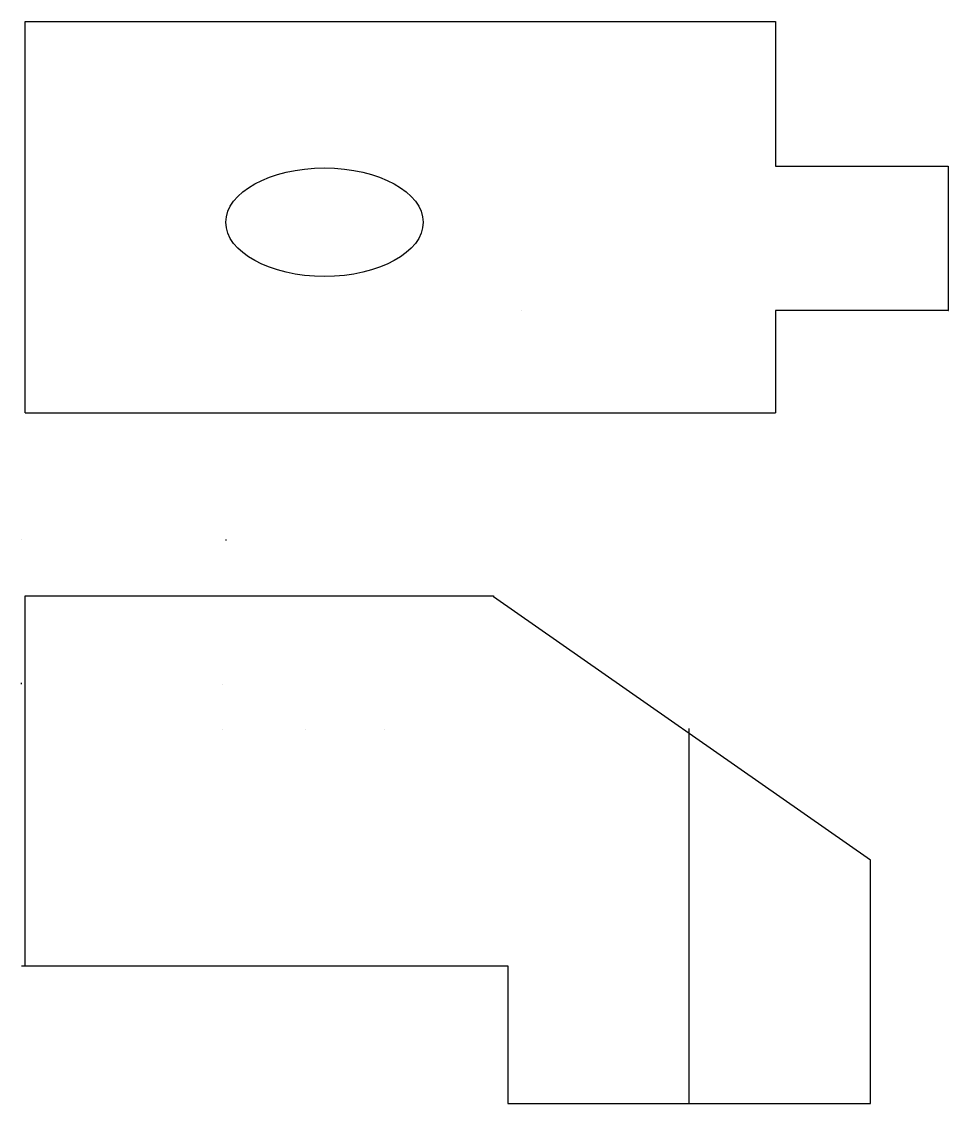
# Model space of a CAD drawing. Header units: inches. Extents: x -3568 to 3491, y -840 to 3729.
# Drawn here: x 860 to 3491, y -320 to 2750 of the extents above; entities that cross this region are included whole.
import ezdxf

# ---------------------------------------------------------------- set-up
doc = ezdxf.new("R2010")
doc.units = ezdxf.units.IN

msp = doc.modelspace()

# ---------------------------------------------------------------- linework, layer by layer
for p, q in [((870, 2130), (870, 2750)), ((870, 2750), (870, 2750)), ((870, 2750), (1580, 2750)), ((1580, 2750), (1580, 2750)), ((1580, 2750), (2140, 2750)), ((2140, 2750), (2140, 2750)), ((2140, 2750), (2540, 2750)), ((2140, 2750), (2140, 2750)), ((2140, 2750), (2140, 2750)), ((2540, 2750), (2540, 2750)), ((2540, 2750), (3000, 2750)), ((3000, 2750), (3000, 2750)), ((3000, 2750), (3000, 2340)), ((3000, 2340), (3005.6, 2340)), ((3005.6, 2340), (3490, 2340)), ((3490, 2340), (3490, 2340)), ((3490, 2340), (3490, 1930)), ((870, 1640), (870, 2130)), ((870, 2130), (870, 2130)), ((2280, 1930), (2280, 1930)), ((3491, 1930), (3000, 1930)), ((3000, 1930), (3000, 1930)), ((3000, 1930), (3000, 1929.4)), ((3000, 1929.4), (3000, 1640)), ((3490, 1930), (3491, 1930)), ((870, 1640), (3000, 1640)), ((2180, 1640), (2180, 1640)), ((2180, 1640), (2180, 1640)), ((3000, 1640), (3000, 1640)), ((3000, 1640), (3000, 1640)), ((860, 1280), (860, 1280)), ((1440, 1280), (1440, 1277.5)), ((1440, 1277.5), (1440, 1277.5)), ((870, 70), (870, 1120)), ((870, 1120), (870, 1120)), ((870, 1120), (2200, 1120)), ((2200, 1120), (2200, 1117.5)), ((3270, 370), (2200, 1117.5)), ((2200, 1117.5), (2200, 1117.5)), ((860, 871.6), (860, 873.1)), ((860, 870), (860, 871.6)), ((1430, 870), (1430, 870)), ((1430, 870), (1430, 869.3)), ((1430, 740), (1430, 740)), ((1430, 740), (1430, 740)), ((1665, 740), (1665, 740)), ((1890, 740), (1890, 740)), ((2735, 743.7), (2735, 743.7)), ((2735, 743.7), (2735, 743.7)), ((2735, 743.7), (2735, 743.7)), ((2755, -320), (2755, 743.7)), ((3270, -320), (3270, 370)), ((860, 70), (870, 70)), ((870, 70), (2240, 70)), ((2240, 70), (2240, 70)), ((2240, 70), (2240, -320)), ((2240, -320), (2240, -320)), ((2240, -320), (3270, -320)), ((3270, -320), (3270, -320))]:
    msp.add_line(p, q)
msp.add_ellipse((1719.8, 2180.7), major_axis=(-280, 0), ratio=0.550223)

doc.saveas('drawing.dxf')
